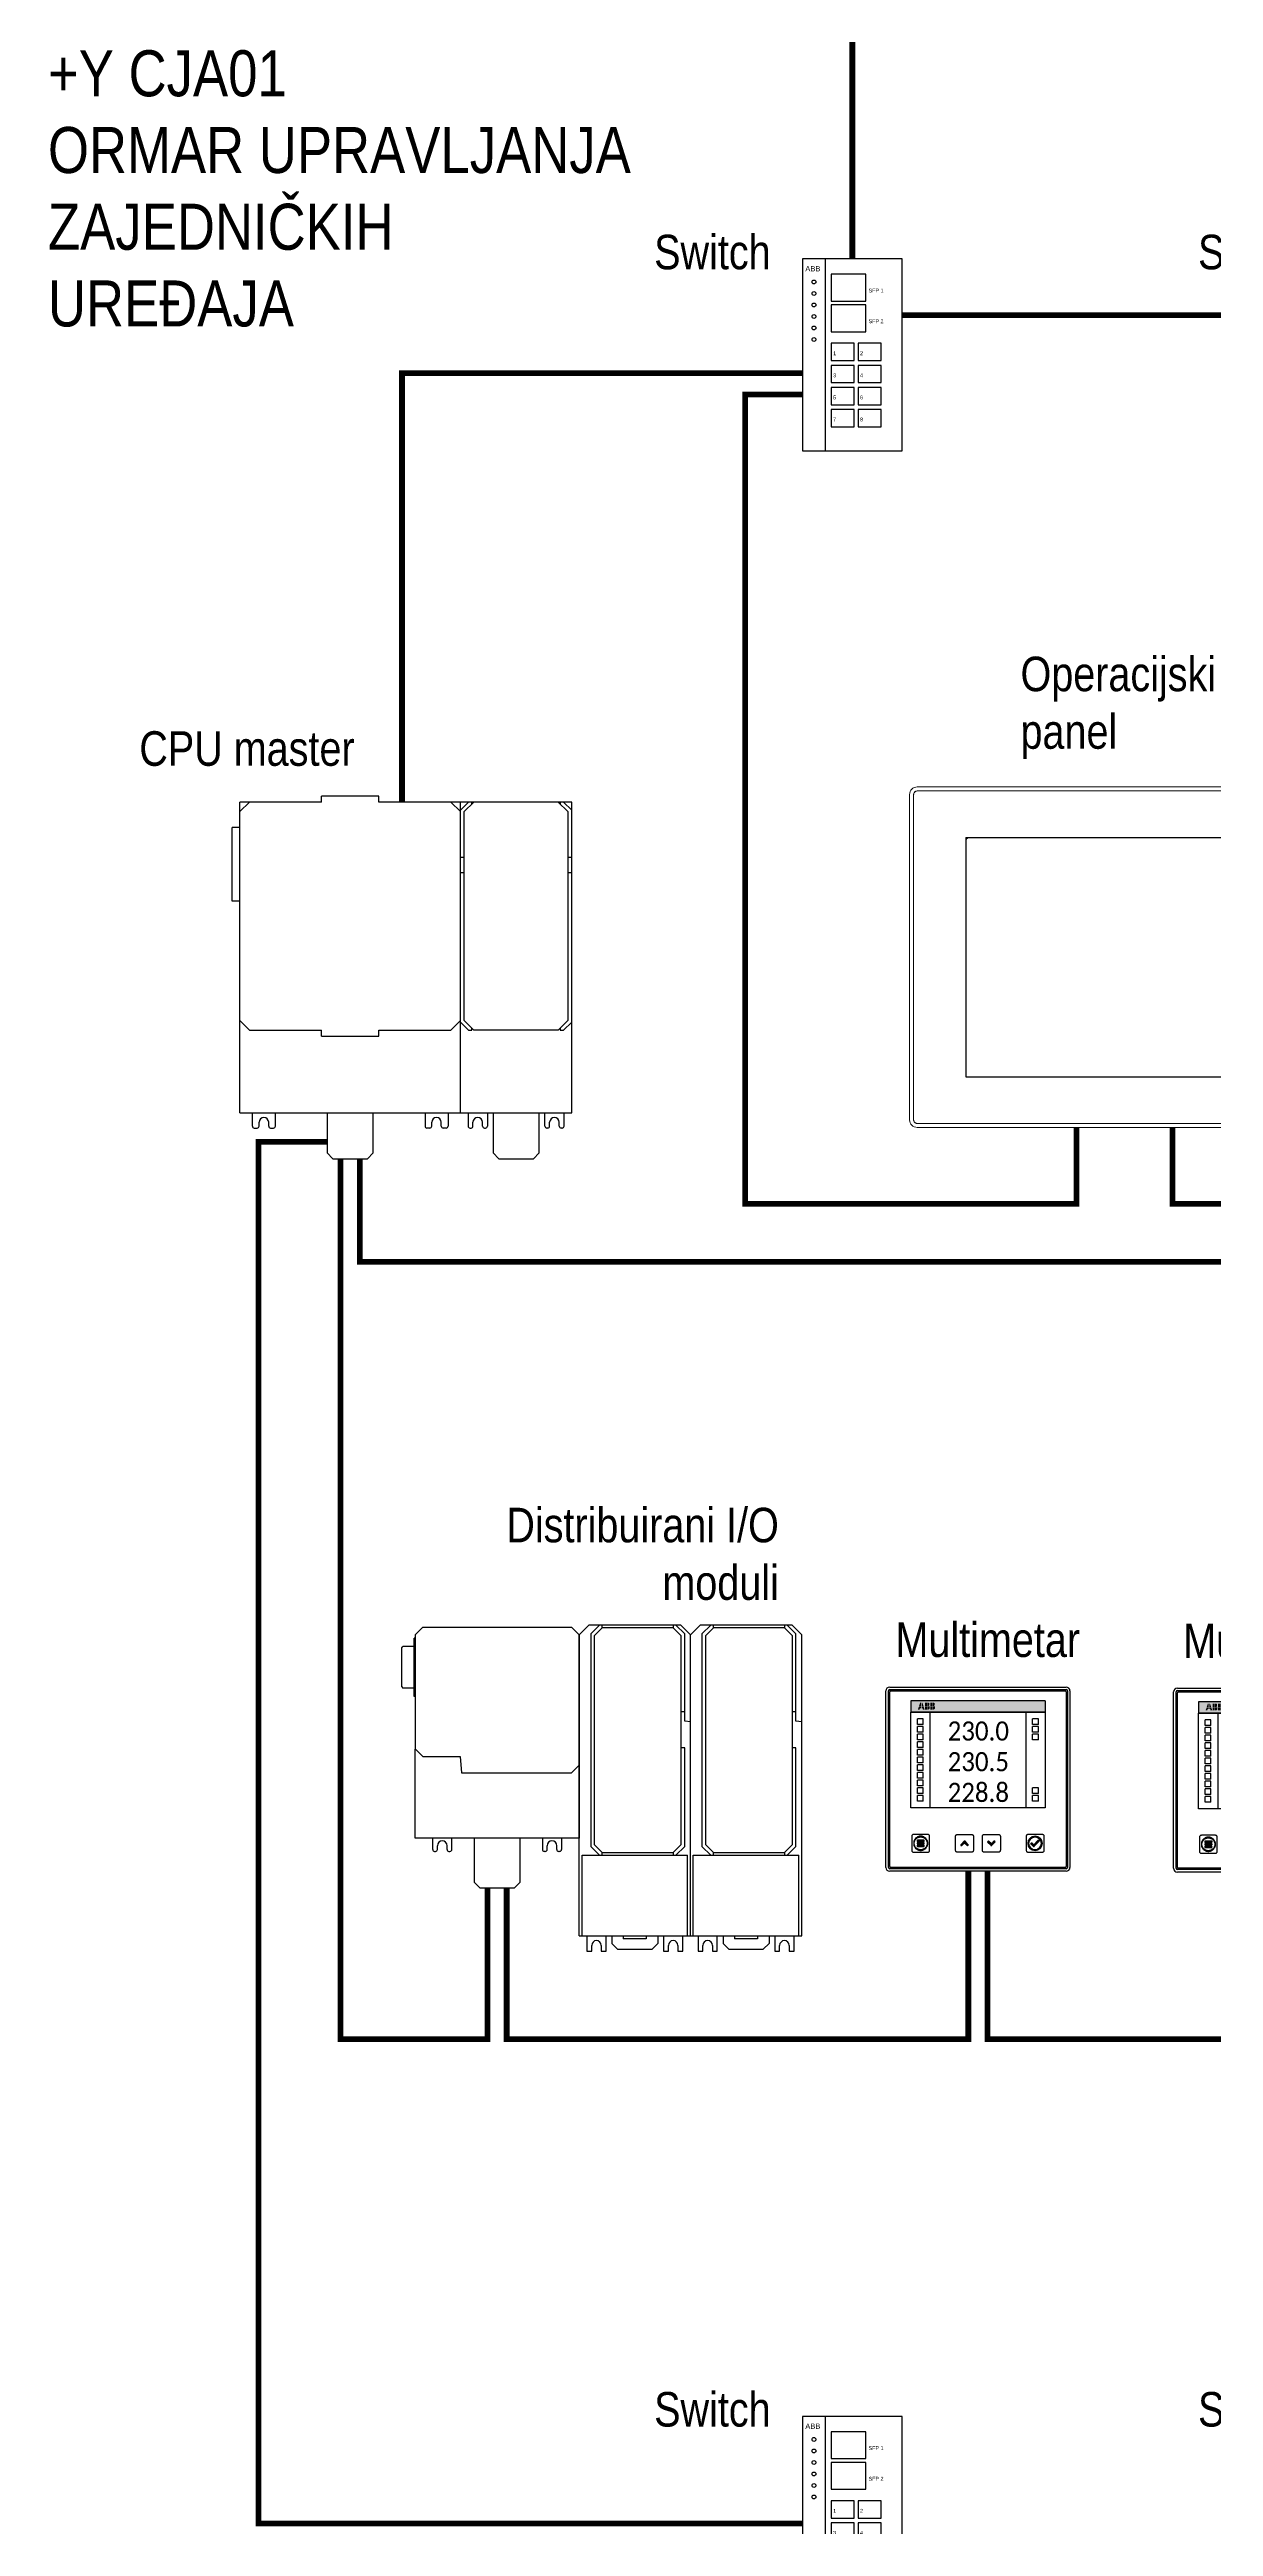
# Model space of a CAD drawing. Header units: inches. Extents: x 67248 to 85686, y -40174 to -31152.
# Drawn here: x 82867 to 83474, y -33607 to -32315 of the extents above; entities that cross this region are included whole.
import ezdxf
from ezdxf.enums import TextEntityAlignment as Align

# ---------------------------------------------------------------- set-up
doc = ezdxf.new("R2010")
doc.units = ezdxf.units.IN
doc.header["$MEASUREMENT"] = 0
doc.layers.add('SI-General', color=7, linetype='Continuous', lineweight=5)
doc.layers.add('SI-TOPOLOGY-Ethernet', color=7, linetype='Continuous', lineweight=13, true_color=0x3cf000)
doc.layers.add('SI-TOPOLOGY-FO-mm', color=7, linetype='Continuous', lineweight=13, true_color=0xff4d4d)
doc.styles.add('OPIS', font='ARIALN.TTF')
doc.styles.add('piccolo', font='calibril.ttf', dxfattribs={"width": 0.9})
doc.styles.get("Standard").update_dxf_attribs({"font": 'arial.ttf'})

# ---------------------------------------------------------------- blocks, each defined once
blk = doc.blocks.new('AC800M-PM857')
at = {"linetype": 'Continuous'}
for p, q in [((-57.5, 157), (-52.5, 162)), ((-57.5, 0), (-57.5, 162)), ((-15, 162), (-57.5, 162)), ((-15, 162), (-15, 165)), ((15, 165), (-15, 165)), ((15, 162), (15, 165)), ((57.5, 162), (15, 162)), ((57.5, 157), (52.5, 162)), ((57.5, 0), (57.5, 162)), ((61.7, 162), (57.5, 157.8)), ((57.5, 0), (57.5, 162)), ((64.5, 162), (57.5, 162)), ((59.5, 157), (64.5, 162)), ((59.5, 48), (59.5, 157)), ((63.5, 161), (63.5, 162)), ((115.5, 162), (64.5, 162)), ((108.5, 162), (113.5, 157)), ((109.5, 162), (109.5, 161)), ((115.5, 157.8), (111.3, 162)), ((113.5, 157), (113.5, 48)), ((115.5, 0), (115.5, 162)), ((115.5, 0), (115.5, 162)), ((-61.6, 110.3), (-61.6, 148.7)), ((-57.5, 148.7), (-61.6, 148.7)), ((57.5, 133.3), (59.5, 133.3)), ((113.5, 133.3), (115.5, 133.3)), ((57.5, 125.3), (59.5, 125.3)), ((113.5, 125.3), (115.5, 125.3)), ((-57.5, 110.3), (-61.6, 110.3)), ((-52.5, 43), (-57.5, 48)), ((-52.5, 43), (-15, 43)), ((-15, 40), (-15, 43)), ((-15, 40), (15, 40)), ((15, 43), (52.5, 43)), ((15, 40), (15, 43)), ((52.5, 43), (57.5, 48)), ((57.5, 47.2), (61.7, 43)), ((59.5, 48), (64.5, 43)), ((61.7, 43), (63.5, 43)), ((63.5, 43), (63.5, 44)), ((108.5, 43), (64.5, 43)), ((108.5, 43), (113.5, 48)), ((109.5, 44), (109.5, 43)), ((109.5, 43), (111.3, 43)), ((111.3, 43), (115.5, 47.2)), ((-57.5, 0), (57.5, 0)), ((-51, -7), (-51, 0)), ((-39, -7), (-39, 0)), ((-12, 0), (-12, -21)), ((12, -21), (12, 0)), ((39, 0), (39, -7)), ((51, 0), (51, -7)), ((57.5, 0), (115.5, 0)), ((61.5, 0), (61.5, -7)), ((71.5, 0), (71.5, -7)), ((74.5, 0), (74.5, -21)), ((98.5, -21), (98.5, 0)), ((101.5, -7), (101.5, 0)), ((111.5, -7), (111.5, 0)), ((-50, -8), (-48.5, -8)), ((-47.5, -7), (-47.5, -5)), ((-42.5, -7), (-42.5, -5)), ((-41.5, -8), (-40, -8)), ((41.5, -8), (40, -8)), ((42.5, -7), (42.5, -5)), ((47.5, -7), (47.5, -5)), ((50, -8), (48.5, -8)), ((62.5, -8), (63, -8)), ((64, -7), (64, -5)), ((69, -7), (69, -5)), ((70, -8), (70.5, -8)), ((103, -8), (102.5, -8)), ((104, -7), (104, -5)), ((109, -7), (109, -5)), ((110.5, -8), (110, -8)), ((-9, -24), (-12, -21)), ((-9, -24), (9, -24)), ((12, -21), (9, -24)), ((77.5, -24), (74.5, -21)), ((77.5, -24), (95.5, -24)), ((98.5, -21), (95.5, -24))]:
    blk.add_line(p, q, dxfattribs=at)
for centre, radius, start, end in [((-50, -7), 1, 180, 270), ((-48.5, -7), 1, 270, 0), ((-45, -5), 2.5, 0, 180), ((-41.5, -7), 1, 180, 270), ((-40, -7), 1, 270, 0), ((40, -7), 1, 180, 270), ((41.5, -7), 1, 270, 0), ((45, -5), 2.5, 0, 180), ((48.5, -7), 1, 180, 270), ((50, -7), 1, 270, 0), ((62.5, -7), 1, 180, 270), ((63, -7), 1, 270, 0), ((66.5, -5), 2.5, 0, 180), ((70, -7), 1, 180, 270), ((70.5, -7), 1, 270, 0), ((102.5, -7), 1, 180, 270), ((103, -7), 1, 270, 0), ((106.5, -5), 2.5, 0, 180), ((110, -7), 1, 180, 270), ((110.5, -7), 1, 270, 0)]:
    blk.add_arc(centre, radius, start, end, dxfattribs=at)
blk = doc.blocks.new('S800 rack')
at = {"linetype": 'Continuous'}
for p, q in [((-43.3, 73.8), (-43.3, 104.2)), ((-42.8, 104.2), (-43.3, 104.2)), ((-38.8, 110), (-42.8, 106)), ((-42.8, 106), (-42.8, 46.5)), ((-38.8, 110), (38.8, 110)), ((38.8, 110), (42.8, 106)), ((42.8, 106), (47.8, 111)), ((42.8, 106), (42.8, 0)), ((42.8, -51), (42.8, 106)), ((95.8, 111), (47.8, 111)), ((53.4, 111), (48.8, 106.4)), ((48.8, 106.4), (48.8, -4.4)), ((50.8, 105.6), (54.8, 109.6)), ((50.8, -3.6), (50.8, 105.6)), ((54.8, 109.6), (54.8, 111)), ((91.8, 109.6), (54.8, 109.6)), ((91.8, 111), (91.8, 109.6)), ((91.8, 109.6), (95.8, 105.6)), ((97.8, 106.4), (93.2, 111)), ((95.8, 111), (100.8, 106)), ((95.8, 105.6), (95.8, 59.2)), ((97.8, 60.9), (97.8, 106.4)), ((100.8, 106), (105.8, 111)), ((100.8, -51), (100.8, 106)), ((100.8, -51), (100.8, 106)), ((153.8, 111), (105.8, 111)), ((111.4, 111), (106.8, 106.4)), ((106.8, 106.4), (106.8, -4.4)), ((108.8, 105.6), (112.8, 109.6)), ((108.8, -3.6), (108.8, 105.6)), ((112.8, 109.6), (112.8, 111)), ((149.8, 109.6), (112.8, 109.6)), ((149.8, 111), (149.8, 109.6)), ((149.8, 109.6), (153.8, 105.6)), ((155.8, 106.4), (151.2, 111)), ((153.8, 111), (158.8, 106)), ((153.8, 105.6), (153.8, 59.2)), ((155.8, 60.9), (155.8, 106.4)), ((158.8, -51), (158.8, 106)), ((158.8, -51), (158.8, 106)), ((-49.7, 99.2), (-49.1, 99.8)), ((-49.7, 78.8), (-49.7, 99.2)), ((-43.3, 99.8), (-49.1, 99.8)), ((-49.7, 78.8), (-49.1, 78.2)), ((-43.3, 78.2), (-49.1, 78.2)), ((-42.8, 73.8), (-43.3, 73.8)), ((95.8, 66), (97.8, 66)), ((153.8, 66), (155.8, 66)), ((95.8, 59.2), (95.8, -3.6)), ((100.8, 60.5), (97.8, 60.9)), ((153.8, 59.2), (153.8, -3.6)), ((158.8, 60.5), (155.8, 60.9)), ((-42.8, 46.5), (-38.8, 42.5)), ((-42.8, 0), (-42.8, 46.4)), ((-38.8, 42.5), (-19.2, 42.5)), ((-19.3, 42.5), (-18.6, 34)), ((97.8, 47), (95.8, 47)), ((97.8, -4.4), (97.8, 47)), ((155.8, 47), (153.8, 47)), ((155.8, -4.4), (155.8, 47)), ((-18.6, 34), (38.8, 34)), ((38.8, 34), (42.8, 38)), ((42.8, 0), (-42.8, 0)), ((-33.6, -6), (-33.6, 0)), ((-23.6, -6), (-23.6, 0)), ((-12, 0), (-12, -23)), ((12, -23), (12, 0)), ((23.6, 0), (23.6, -6)), ((33.6, 0), (33.6, -6)), ((-32.6, -7), (-32.1, -7)), ((-31.1, -6), (-31.1, -4)), ((-26.1, -6), (-26.1, -4)), ((-25.1, -7), (-24.6, -7)), ((25.1, -7), (24.6, -7)), ((26.1, -6), (26.1, -4)), ((31.1, -6), (31.1, -4)), ((32.6, -7), (32.1, -7)), ((44.3, -9), (99.3, -9)), ((44.3, -51), (44.3, -9)), ((48.8, -4.4), (53.4, -9)), ((54.8, -7.6), (50.8, -3.6)), ((54.8, -7.6), (91.8, -7.6)), ((54.8, -9), (54.8, -7.6)), ((95.8, -3.6), (91.8, -7.6)), ((91.8, -7.6), (91.8, -9)), ((93.2, -9), (97.8, -4.4)), ((99.3, -51), (99.3, -9)), ((102.3, -9), (157.3, -9)), ((102.3, -51), (102.3, -9)), ((106.8, -4.4), (111.4, -9)), ((112.8, -7.6), (108.8, -3.6)), ((112.8, -7.6), (149.8, -7.6)), ((112.8, -9), (112.8, -7.6)), ((153.8, -3.6), (149.8, -7.6)), ((149.8, -7.6), (149.8, -9)), ((151.2, -9), (155.8, -4.4)), ((157.3, -51), (157.3, -9)), ((-9, -26), (-12, -23)), ((12, -23), (9, -26)), ((-9, -26), (9, -26)), ((42.8, -51), (100.8, -51)), ((46.8, -51), (46.8, -59)), ((56.8, -59), (56.8, -51)), ((59.8, -51), (59.8, -55)), ((65.8, -51), (65.8, -52.5)), ((77.8, -51), (77.8, -52.5)), ((83.8, -51), (83.8, -55)), ((86.8, -51), (86.8, -59)), ((96.8, -59), (96.8, -51)), ((100.8, -51), (158.8, -51)), ((104.8, -51), (104.8, -59)), ((114.8, -59), (114.8, -51)), ((117.8, -51), (117.8, -55)), ((123.8, -51), (123.8, -52.5)), ((135.8, -51), (135.8, -52.5)), ((141.8, -51), (141.8, -55)), ((144.8, -51), (144.8, -59)), ((154.8, -59), (154.8, -51)), ((46.8, -59), (49.3, -59)), ((49.3, -59), (49.3, -56)), ((54.3, -56), (54.3, -59)), ((54.3, -59), (56.8, -59)), ((59.8, -55), (62.8, -58)), ((62.8, -58), (80.8, -58)), ((77.8, -52.5), (65.8, -52.5)), ((83.8, -55), (80.8, -58)), ((86.8, -59), (89.3, -59)), ((89.3, -59), (89.3, -56)), ((94.3, -56), (94.3, -59)), ((94.3, -59), (96.8, -59)), ((104.8, -59), (107.3, -59)), ((107.3, -59), (107.3, -56)), ((112.3, -56), (112.3, -59)), ((112.3, -59), (114.8, -59)), ((117.8, -55), (120.8, -58)), ((120.8, -58), (138.8, -58)), ((135.8, -52.5), (123.8, -52.5)), ((141.8, -55), (138.8, -58)), ((144.8, -59), (147.3, -59)), ((147.3, -59), (147.3, -56)), ((152.3, -56), (152.3, -59)), ((152.3, -59), (154.8, -59))]:
    blk.add_line(p, q, dxfattribs=at)
for centre, radius, start, end in [((-32.6, -6), 1, 180, 270), ((-32.1, -6), 1, 270, 0), ((-28.6, -4), 2.5, 0, 180), ((-25.1, -6), 1, 180, 270), ((-24.6, -6), 1, 270, 0), ((24.6, -6), 1, 180, 270), ((25.1, -6), 1, 270, 0), ((28.6, -4), 2.5, 0, 180), ((32.1, -6), 1, 180, 270), ((32.6, -6), 1, 270, 0), ((51.8, -56), 2.5, 0, 180), ((91.8, -56), 2.5, 0, 180), ((109.8, -56), 2.5, 0, 180), ((149.8, -56), 2.5, 0, 180)]:
    blk.add_arc(centre, radius, start, end, dxfattribs=at)
blk = doc.blocks.new('ABB NE810')
for p, q in [((52, 100), (0, 100)), ((0, 100), (0, 0)), ((12, 0), (12, 100)), ((33, 92), (15, 92)), ((15, 92), (15, 78)), ((33, 78), (33, 92)), ((52, 0), (52, 100)), ((15, 78), (33, 78)), ((33, 76), (15, 76)), ((15, 76), (15, 62)), ((33, 62), (33, 76)), ((15, 62), (33, 62)), ((27, 56), (15, 56)), ((15, 56), (15, 47)), ((27, 47), (27, 56)), ((41, 56), (29, 56)), ((29, 56), (29, 47)), ((41, 47), (41, 56)), ((15, 47), (27, 47)), ((27, 44.5), (15, 44.5)), ((15, 44.5), (15, 35.5)), ((27, 35.5), (27, 44.5)), ((29, 47), (41, 47)), ((41, 44.5), (29, 44.5)), ((29, 44.5), (29, 35.5)), ((41, 35.5), (41, 44.5)), ((15, 35.5), (27, 35.5)), ((27, 33), (15, 33)), ((15, 33), (15, 24)), ((27, 24), (27, 33)), ((29, 35.5), (41, 35.5)), ((41, 33), (29, 33)), ((29, 33), (29, 24)), ((41, 24), (41, 33)), ((15, 24), (27, 24)), ((27, 21.5), (15, 21.5)), ((15, 21.5), (15, 12.5)), ((27, 12.5), (27, 21.5)), ((29, 24), (41, 24)), ((41, 21.5), (29, 21.5)), ((29, 21.5), (29, 12.5)), ((41, 12.5), (41, 21.5)), ((0, 0), (52, 0)), ((15, 12.5), (27, 12.5)), ((29, 12.5), (41, 12.5))]:
    blk.add_line(p, q)
for centre in [(6, 88), (6, 82), (6, 76), (6, 70), (6, 64), (6, 58)]:
    blk.add_circle(centre, 1)
for s, height, p in [('ABB', 2.8, (1.5, 93.5)), ('SFP 1', 2, (34.5, 82.5)), ('SFP 2', 2, (34.5, 66.5)), ('1', 2, (16, 49.8)), ('2', 2, (30, 49.8)), ('3', 2, (16, 38.3)), ('4', 2, (30, 38.3)), ('5', 2, (16, 26.8)), ('6', 2, (30, 26.8)), ('7', 2, (16, 15.3)), ('8', 2, (30, 15.3))]:
    blk.add_text(s, height=height).set_placement(p)
blk = doc.blocks.new('M1M_15')
at = {"true_color": 0xff0000}
h = blk.add_hatch(color=1, dxfattribs=at)
h.dxf.hatch_style = 1
h.paths.add_polyline_path([(83, 82.9), (83, 88.8), (13, 88.8), (13, 82.9)])
h.paths.add_polyline_path([(19.1, 85), (18.6, 85), (18.6, 86), (19.6, 86), (20.2, 84.3), (19.3, 84.3)], flags=16)
h.paths.add_polyline_path([(17.8, 85), (18.3, 85), (18.3, 86), (17.3, 86), (16.7, 84.3), (17.6, 84.3)], flags=16)
edge = h.paths.add_edge_path(flags=16)
edge.add_spline(control_points=[(24.7, 84.3), (24.7, 84.3), (24.6, 84.3), (24.6, 84.3), (24.5, 84.3), (24.5, 84.3), (24.4, 84.3), (24.4, 84.3), (24.4, 84.3)], knot_values=[0, 0, 0, 0, 0.270082, 0.600935, 0.75438, 0.88128, 0.967731, 1, 1, 1, 1], degree=3, periodic=0)
edge.add_line((24.4, 84.3), (24.4, 86))
edge.add_line((24.4, 86), (25.5, 86))
edge.add_spline(control_points=[(25.5, 86), (25.6, 85.8), (25.7, 85.6), (25.7, 85), (25.5, 84.7), (25.3, 84.5)], knot_values=[0, 0, 0, 0, 0.301234, 0.561958, 1, 1, 1, 1], degree=3, periodic=0)
edge.add_spline(control_points=[(25.3, 84.5), (25.3, 84.5), (25.2, 84.4), (25, 84.3), (24.8, 84.3), (24.8, 84.3), (24.7, 84.3)], knot_values=[0, 0, 0, 0, 0.373321, 0.623381, 0.813351, 1, 1, 1, 1], degree=3, periodic=0)
edge = h.paths.add_edge_path(flags=16)
edge.add_spline(control_points=[(21.9, 84.3), (21.9, 84.3), (21.8, 84.3), (21.7, 84.3), (21.7, 84.3), (21.7, 84.3), (21.6, 84.3), (21.6, 84.3), (21.6, 84.3)], knot_values=[0, 0, 0, 0, 0.270473, 0.601283, 0.754625, 0.88141, 0.967769, 1, 1, 1, 1], degree=3, periodic=0)
edge.add_line((21.6, 84.3), (21.6, 86))
edge.add_line((21.6, 86), (22.7, 86))
edge.add_spline(control_points=[(22.7, 86), (22.8, 85.8), (22.9, 85.6), (22.9, 85), (22.7, 84.7), (22.5, 84.5)], knot_values=[0, 0, 0, 0, 0.301215, 0.561937, 1, 1, 1, 1], degree=3, periodic=0)
edge.add_spline(control_points=[(22.5, 84.5), (22.5, 84.5), (22.4, 84.4), (22.2, 84.3), (22, 84.3), (21.9, 84.3), (21.9, 84.3)], knot_values=[0, 0, 0, 0, 0.373365, 0.623444, 0.813404, 1, 1, 1, 1], degree=3, periodic=0)
edge = h.paths.add_edge_path(flags=16)
edge.add_line((22.6, 86.2), (21.6, 86.2))
edge.add_line((21.6, 86.2), (21.6, 87.9))
edge.add_line((21.6, 87.9), (21.9, 87.9))
edge.add_spline(control_points=[(21.9, 87.9), (22.1, 87.9), (22.5, 87.8), (22.7, 87.5), (22.7, 87.3), (22.7, 87.2)], knot_values=[0, 0, 0, 0, 0.553451, 0.765926, 1, 1, 1, 1], degree=3, periodic=0)
edge.add_spline(control_points=[(22.7, 87.2), (22.7, 87.1), (22.7, 86.9), (22.6, 86.7), (22.5, 86.6), (22.4, 86.5), (22.4, 86.5), (22.3, 86.4), (22.3, 86.4), (22.3, 86.4)], knot_values=[0, 0, 0, 0, 0.358833, 0.52167, 0.671834, 0.803581, 0.908726, 0.977592, 1, 1, 1, 1], degree=3, periodic=0)
edge.add_spline(control_points=[(22.3, 86.4), (22.3, 86.4), (22.4, 86.4), (22.5, 86.3), (22.5, 86.3), (22.6, 86.2), (22.6, 86.2), (22.6, 86.2), (22.6, 86.2)], knot_values=[0, 0, 0, 0, 0.241335, 0.583977, 0.748641, 0.884694, 0.974064, 1, 1, 1, 1], degree=3, periodic=0)
edge = h.paths.add_edge_path(flags=16)
edge.add_line((25.4, 86.2), (24.4, 86.2))
edge.add_line((24.4, 86.2), (24.4, 87.9))
edge.add_line((24.4, 87.9), (24.7, 87.9))
edge.add_spline(control_points=[(24.7, 87.9), (24.9, 87.9), (25.3, 87.8), (25.5, 87.5), (25.5, 87.3), (25.5, 87.2)], knot_values=[0, 0, 0, 0, 0.553426, 0.765907, 1, 1, 1, 1], degree=3, periodic=0)
edge.add_spline(control_points=[(25.5, 87.2), (25.5, 87.1), (25.5, 86.9), (25.4, 86.7), (25.3, 86.6), (25.2, 86.5), (25.2, 86.5), (25.1, 86.4), (25.1, 86.4), (25.1, 86.4)], knot_values=[0, 0, 0, 0, 0.358873, 0.521725, 0.671898, 0.803647, 0.908782, 0.977626, 1, 1, 1, 1], degree=3, periodic=0)
edge.add_spline(control_points=[(25.1, 86.4), (25.1, 86.4), (25.2, 86.4), (25.3, 86.3), (25.3, 86.3), (25.4, 86.2), (25.4, 86.2), (25.4, 86.2), (25.4, 86.2)], knot_values=[0, 0, 0, 0, 0.241206, 0.583868, 0.748567, 0.884657, 0.974055, 1, 1, 1, 1], degree=3, periodic=0)
h.paths.add_polyline_path([(19.6, 86.2), (18.6, 86.2), (18.6, 87.9), (19, 87.9)], flags=16)
h.paths.add_polyline_path([(17.3, 86.2), (18.3, 86.2), (18.3, 87.9), (17.9, 87.9)], flags=16)
h.paths.add_polyline_path([(24.2, 87.9), (23.2, 87.9), (23.2, 86.2), (24.2, 86.2)], flags=16)
h.paths.add_polyline_path([(20.4, 86.2), (21.4, 86.2), (21.4, 87.9), (20.4, 87.9)], flags=16)
h.paths.add_polyline_path([(23.2, 84.3), (24.2, 84.3), (24.2, 86), (23.2, 86)], flags=16)
h.paths.add_polyline_path([(20.4, 84.3), (21.4, 84.3), (21.4, 86), (20.4, 86)], flags=16)
at = {"true_color": 0xffffff}
h = blk.add_hatch(color=7, dxfattribs=at)
h.dxf.hatch_style = 1
h.paths.add_polyline_path([(19.6, 86), (18.6, 86), (18.6, 85), (19.1, 85), (19.3, 84.3), (20.2, 84.3)])
h.paths.add_polyline_path([(17.3, 86), (18.3, 86), (18.3, 85), (17.8, 85), (17.6, 84.3), (16.7, 84.3)])
edge = h.paths.add_edge_path()
edge.add_spline(control_points=[(25.3, 84.5), (25.5, 84.7), (25.7, 85), (25.7, 85.6), (25.6, 85.8), (25.5, 86)], knot_values=[0, 0, 0, 0, 0.438042, 0.698766, 1, 1, 1, 1], degree=3, periodic=0)
edge.add_line((25.5, 86), (24.4, 86))
edge.add_line((24.4, 86), (24.4, 84.3))
edge.add_spline(control_points=[(24.4, 84.3), (24.4, 84.3), (24.4, 84.3), (24.5, 84.3), (24.5, 84.3), (24.6, 84.3), (24.6, 84.3), (24.7, 84.3), (24.7, 84.3)], knot_values=[0, 0, 0, 0, 0.032269, 0.11872, 0.24562, 0.399065, 0.729918, 1, 1, 1, 1], degree=3, periodic=0)
edge.add_spline(control_points=[(24.7, 84.3), (24.8, 84.3), (24.8, 84.3), (25, 84.3), (25.2, 84.4), (25.3, 84.5), (25.3, 84.5)], knot_values=[0, 0, 0, 0, 0.186649, 0.376619, 0.626679, 1, 1, 1, 1], degree=3, periodic=0)
edge = h.paths.add_edge_path()
edge.add_spline(control_points=[(21.9, 84.3), (21.9, 84.3), (22, 84.3), (22.2, 84.3), (22.4, 84.4), (22.5, 84.5), (22.5, 84.5)], knot_values=[0, 0, 0, 0, 0.186596, 0.376556, 0.626635, 1, 1, 1, 1], degree=3, periodic=0)
edge.add_spline(control_points=[(22.5, 84.5), (22.7, 84.7), (22.9, 85), (22.9, 85.6), (22.8, 85.8), (22.7, 86)], knot_values=[0, 0, 0, 0, 0.438063, 0.698785, 1, 1, 1, 1], degree=3, periodic=0)
edge.add_line((22.7, 86), (21.6, 86))
edge.add_line((21.6, 86), (21.6, 84.3))
edge.add_spline(control_points=[(21.6, 84.3), (21.6, 84.3), (21.6, 84.3), (21.7, 84.3), (21.7, 84.3), (21.7, 84.3), (21.8, 84.3), (21.9, 84.3), (21.9, 84.3)], knot_values=[0, 0, 0, 0, 0.032231, 0.11859, 0.245375, 0.398717, 0.729527, 1, 1, 1, 1], degree=3, periodic=0)
edge = h.paths.add_edge_path()
edge.add_spline(control_points=[(22.7, 87.2), (22.7, 87.3), (22.7, 87.5), (22.5, 87.8), (22.1, 87.9), (21.9, 87.9)], knot_values=[0, 0, 0, 0, 0.234074, 0.446549, 1, 1, 1, 1], degree=3, periodic=0)
edge.add_line((21.9, 87.9), (21.6, 87.9))
edge.add_line((21.6, 87.9), (21.6, 86.2))
edge.add_line((21.6, 86.2), (22.6, 86.2))
edge.add_spline(control_points=[(22.6, 86.2), (22.6, 86.2), (22.6, 86.2), (22.6, 86.2), (22.5, 86.3), (22.5, 86.3), (22.4, 86.4), (22.3, 86.4), (22.3, 86.4)], knot_values=[0, 0, 0, 0, 0.025936, 0.115306, 0.251359, 0.416023, 0.758665, 1, 1, 1, 1], degree=3, periodic=0)
edge.add_spline(control_points=[(22.3, 86.4), (22.3, 86.4), (22.3, 86.4), (22.4, 86.5), (22.4, 86.5), (22.5, 86.6), (22.6, 86.7), (22.7, 86.9), (22.7, 87.1), (22.7, 87.2)], knot_values=[0, 0, 0, 0, 0.022408, 0.091274, 0.196419, 0.328166, 0.47833, 0.641167, 1, 1, 1, 1], degree=3, periodic=0)
edge = h.paths.add_edge_path()
edge.add_spline(control_points=[(25.5, 87.2), (25.5, 87.3), (25.5, 87.5), (25.3, 87.8), (24.9, 87.9), (24.7, 87.9)], knot_values=[0, 0, 0, 0, 0.234093, 0.446574, 1, 1, 1, 1], degree=3, periodic=0)
edge.add_line((24.7, 87.9), (24.4, 87.9))
edge.add_line((24.4, 87.9), (24.4, 86.2))
edge.add_line((24.4, 86.2), (25.4, 86.2))
edge.add_spline(control_points=[(25.4, 86.2), (25.4, 86.2), (25.4, 86.2), (25.4, 86.2), (25.3, 86.3), (25.3, 86.3), (25.2, 86.4), (25.1, 86.4), (25.1, 86.4)], knot_values=[0, 0, 0, 0, 0.025945, 0.115343, 0.251433, 0.416132, 0.758794, 1, 1, 1, 1], degree=3, periodic=0)
edge.add_spline(control_points=[(25.1, 86.4), (25.1, 86.4), (25.1, 86.4), (25.2, 86.5), (25.2, 86.5), (25.3, 86.6), (25.4, 86.7), (25.5, 86.9), (25.5, 87.1), (25.5, 87.2)], knot_values=[0, 0, 0, 0, 0.022374, 0.091218, 0.196353, 0.328102, 0.478275, 0.641127, 1, 1, 1, 1], degree=3, periodic=0)
h.paths.add_polyline_path([(19, 87.9), (18.6, 87.9), (18.6, 86.2), (19.6, 86.2)])
h.paths.add_polyline_path([(17.9, 87.9), (18.3, 87.9), (18.3, 86.2), (17.3, 86.2)])
h.paths.add_polyline_path([(23.2, 87.9), (24.2, 87.9), (24.2, 86.2), (23.2, 86.2)])
h.paths.add_polyline_path([(20.4, 87.9), (21.4, 87.9), (21.4, 86.2), (20.4, 86.2)])
h.paths.add_polyline_path([(23.2, 86), (24.2, 86), (24.2, 84.3), (23.2, 84.3)])
h.paths.add_polyline_path([(20.4, 86), (21.4, 86), (21.4, 84.3), (20.4, 84.3)])
h = blk.add_hatch(color=4)
h.dxf.hatch_style = 1
edge = h.paths.add_edge_path()
edge.add_spline(control_points=[(18.1, 18.2), (18.1, 18.2), (18, 18.2), (17.7, 18.2), (17.4, 18.2), (17, 18.1), (16.7, 17.9), (16.4, 17.8), (16, 17.5), (15.5, 17.2), (15.1, 16.6), (14.8, 16.1), (14.6, 15.6), (14.5, 15.3), (14.5, 15), (14.5, 14.7), (14.5, 14.5), (14.5, 14.3), (14.5, 14.1), (14.5, 13.8), (14.6, 13.4), (14.8, 13), (15.1, 12.5), (15.5, 11.9), (16.1, 11.4), (16.6, 11.2), (17, 11), (17.4, 10.9), (17.7, 10.9), (18, 10.8), (18.1, 10.8), (18.1, 10.8)], knot_values=[0, 0, 0, 0, 0.016397, 0.032621, 0.064615, 0.096135, 0.127299, 0.158207, 0.188937, 0.250055, 0.311172, 0.372737, 0.403902, 0.435422, 0.467416, 0.483639, 0.500036, 0.516434, 0.532657, 0.564651, 0.596171, 0.627336, 0.688901, 0.750018, 0.811136, 0.872701, 0.903866, 0.935386, 0.96738, 0.983603, 1, 1, 1, 1], degree=3, periodic=0)
edge.add_spline(control_points=[(18.1, 10.8), (18.2, 10.8), (18.3, 10.8), (18.6, 10.9), (18.9, 10.9), (19.2, 11), (19.7, 11.2), (20.2, 11.4), (20.8, 11.9), (21.2, 12.5), (21.5, 13), (21.7, 13.4), (21.8, 13.8), (21.8, 14.1), (21.8, 14.3), (21.8, 14.5), (21.8, 14.7), (21.8, 15), (21.8, 15.3), (21.7, 15.6), (21.5, 16.1), (21.2, 16.6), (20.8, 17.2), (20.3, 17.5), (19.9, 17.8), (19.6, 17.9), (19.2, 18.1), (18.9, 18.2), (18.6, 18.2), (18.3, 18.2), (18.2, 18.2), (18.1, 18.2)], knot_values=[0, 0, 0, 0, 0.016398, 0.032621, 0.064615, 0.096135, 0.127299, 0.188864, 0.249982, 0.3111, 0.372665, 0.403829, 0.435349, 0.467343, 0.483567, 0.499964, 0.516361, 0.532585, 0.564579, 0.596098, 0.627263, 0.688828, 0.749946, 0.811063, 0.841794, 0.872701, 0.903865, 0.935385, 0.967379, 0.983603, 1, 1, 1, 1], degree=3, periodic=0)
edge = h.paths.add_edge_path(flags=16)
edge.add_spline(control_points=[(18.1, 11.2), (18.1, 11.2), (18, 11.2), (17.7, 11.2), (17.5, 11.2), (17.1, 11.3), (16.7, 11.5), (16.3, 11.7), (15.8, 12.1), (15.3, 12.6), (15.1, 13.1), (14.9, 13.5), (14.8, 13.9), (14.8, 14.1), (14.8, 14.4), (14.8, 14.5), (14.8, 14.7), (14.8, 14.9), (14.8, 15.2), (14.9, 15.5), (15.1, 15.9), (15.3, 16.4), (15.8, 16.9), (16.2, 17.3), (16.5, 17.5), (16.8, 17.6), (17.1, 17.8), (17.5, 17.8), (17.7, 17.9), (18, 17.9), (18.1, 17.9), (18.1, 17.9)], knot_values=[0, 0, 0, 0, 0.016376, 0.032582, 0.064551, 0.096059, 0.127223, 0.188815, 0.249982, 0.311148, 0.37274, 0.403904, 0.435412, 0.467381, 0.483587, 0.499964, 0.51634, 0.532546, 0.564515, 0.596023, 0.627187, 0.688779, 0.749946, 0.811112, 0.84186, 0.872776, 0.903941, 0.935448, 0.967418, 0.983624, 1, 1, 1, 1], degree=3, periodic=0)
edge.add_spline(control_points=[(18.1, 17.9), (18.2, 17.9), (18.3, 17.9), (18.5, 17.9), (18.8, 17.8), (19.1, 17.8), (19.5, 17.6), (19.8, 17.5), (20.1, 17.3), (20.5, 16.9), (21, 16.4), (21.2, 15.9), (21.4, 15.5), (21.5, 15.2), (21.5, 14.9), (21.5, 14.7), (21.5, 14.5), (21.5, 14.4), (21.5, 14.1), (21.5, 13.9), (21.4, 13.5), (21.2, 13.1), (21, 12.6), (20.5, 12.1), (20, 11.7), (19.6, 11.5), (19.1, 11.3), (18.8, 11.2), (18.5, 11.2), (18.3, 11.2), (18.2, 11.2), (18.1, 11.2)], knot_values=[0, 0, 0, 0, 0.016376, 0.032582, 0.064551, 0.096059, 0.127223, 0.15814, 0.188888, 0.250054, 0.311221, 0.372813, 0.403977, 0.435484, 0.467454, 0.48366, 0.500036, 0.516412, 0.532618, 0.564587, 0.596095, 0.627259, 0.688851, 0.750018, 0.811184, 0.872776, 0.90394, 0.935448, 0.967417, 0.983623, 1, 1, 1, 1], degree=3, periodic=0)
h.paths.add_polyline_path([(16.6, 16.2, 1.000093), (16.6, 15.5), (16.6, 15.5), (19.7, 15.5), (19.7, 15.5, 1.000093), (19.7, 16.2), (19.7, 16.2), (16.6, 16.2)])
h.paths.add_polyline_path([(16.6, 14.9, 1.000093), (16.6, 14.2), (16.6, 14.2), (19.7, 14.2), (19.7, 14.2, 1.000093), (19.7, 14.9), (19.7, 14.9), (16.6, 14.9)])
h.paths.add_polyline_path([(16.6, 13.5, 1.000093), (16.6, 12.8), (16.6, 12.8), (19.7, 12.8), (19.7, 12.8, 1.000093), (19.7, 13.5), (19.7, 13.5), (16.6, 13.5)])
h = blk.add_hatch(color=4)
h.dxf.hatch_style = 1
h.paths.add_polyline_path([(42.8, 14), (41.3, 15.6, 0.414214), (40.8, 15.6), (39.2, 14, 1), (39.7, 13.5), (41, 14.8), (42.3, 13.5, 1)])
h = blk.add_hatch(color=4)
h.dxf.hatch_style = 1
h.paths.add_polyline_path([(55, 14.2), (53.7, 15.5, 1), (53.2, 15), (54.7, 13.5, 0.414214), (55.2, 13.5), (56.8, 15.1, 1), (56.3, 15.6)])
h = blk.add_hatch(color=4)
h.paths.add_polyline_path([(81.5, 14.5, 1), (74.1, 14.5, 1)])
h.paths.add_polyline_path([(81.1, 14.5, 1), (74.4, 14.5, 1)])
h.paths.add_polyline_path([(81.1, 14.5, 1), (74.4, 14.5, 1)], flags=16)
h.paths.add_polyline_path([(77.3, 13), (79.8, 15.5), (79.8, 15.5, 0.982853), (79.3, 16), (79.3, 16), (77.1, 13.8), (76.2, 14.6), (76.2, 14.6, 0.982853), (75.7, 14.1), (75.7, 14.1)])
edge = h.paths.add_edge_path(flags=16)
edge.add_arc((77.8, 14.5), 3.37, 0, 360)
h.paths.add_polyline_path([(77.3, 13), (79.8, 15.5), (79.8, 15.5, 0.982853), (79.3, 16), (79.3, 16), (77.1, 13.8), (76.2, 14.6), (76.2, 14.6, 0.982853), (75.7, 14.1), (75.7, 14.1)])
edge = h.paths.add_edge_path(flags=16)
edge.add_arc((77.8, 14.5), 3.37, 0, 360)
h.paths.add_polyline_path([(77.3, 13), (79.8, 15.5), (79.8, 15.5, 0.982853), (79.3, 16), (79.3, 16), (77.1, 13.8), (76.2, 14.6), (76.2, 14.6, 0.982853), (75.7, 14.1), (75.7, 14.1)])
edge = h.paths.add_edge_path(flags=16)
edge.add_arc((77.8, 14.5), 3.37, 0, 360)
h.paths.add_polyline_path([(77.3, 13), (79.8, 15.5), (79.8, 15.5, 0.982853), (79.3, 16), (79.3, 16), (77.1, 13.8), (76.2, 14.6), (76.2, 14.6, 0.982853), (75.7, 14.1), (75.7, 14.1)])
edge = h.paths.add_edge_path(flags=16)
edge.add_line((77.3, 13), (79.8, 15.5))
edge.add_line((79.8, 15.5), (79.8, 15.5))
edge.add_arc((79.6, 15.8), 0.358, 315.9909, 494.0091)
edge.add_line((79.3, 16), (79.3, 16))
edge.add_line((79.3, 16), (77.1, 13.8))
edge.add_line((77.1, 13.8), (76.2, 14.6))
edge.add_line((76.2, 14.6), (76.2, 14.6))
edge.add_arc((76, 14.3), 0.358, 45.9909, 224.0091)
edge.add_line((75.7, 14.1), (75.7, 14.1))
edge.add_line((75.7, 14.1), (76.8, 13))
edge.add_spline(control_points=[(76.8, 13), (76.9, 13), (76.9, 12.9), (77, 12.9), (77.1, 12.9)], knot_values=[0, 0, 0, 0, 0.746375, 1, 1, 1, 1], degree=3, periodic=0)
edge.add_spline(control_points=[(77.1, 12.9), (77.1, 12.9), (77.2, 12.9), (77.3, 13), (77.3, 13)], knot_values=[0, 0, 0, 0, 0.746375, 1, 1, 1, 1], degree=3, periodic=0)
at = {"linetype": 'Continuous'}
for p, q in [((0, 2), (0, 94)), ((1.3, 2), (1.3, 94)), ((2, 96), (94, 96)), ((2, 94.7), (94, 94.7)), ((2, 2.5), (2, 93.5)), ((2.5, 94), (93.5, 94)), ((94, 93.5), (94, 2.5)), ((94.7, 94), (94.7, 2)), ((96, 94), (96, 2)), ((83, 88.8), (13, 88.8)), ((13, 33), (13, 82.9)), ((13, 82.9), (83, 82.9)), ((16.5, 76.5), (16.5, 79.5)), ((19.5, 79.5), (16.5, 79.5)), ((19.5, 76.5), (19.5, 79.5)), ((23, 82.9), (23, 33)), ((73, 82.9), (73, 33)), ((76.5, 76.5), (76.5, 79.5)), ((79.5, 79.5), (76.5, 79.5)), ((79.5, 76.5), (79.5, 79.5)), ((83, 82.9), (83, 33)), ((19.5, 76.5), (16.5, 76.5)), ((16.5, 72.5), (16.5, 75.5)), ((19.5, 75.5), (16.5, 75.5)), ((19.5, 72.5), (16.5, 72.5)), ((16.5, 68.5), (16.5, 71.5)), ((19.5, 71.5), (16.5, 71.5)), ((19.5, 68.5), (16.5, 68.5)), ((16.5, 64.5), (16.5, 67.5)), ((19.5, 67.5), (16.5, 67.5)), ((19.5, 72.5), (19.5, 75.5)), ((19.5, 68.5), (19.5, 71.5)), ((19.5, 64.5), (19.5, 67.5)), ((79.5, 76.5), (76.5, 76.5)), ((76.5, 72.5), (76.5, 75.5)), ((79.5, 75.5), (76.5, 75.5)), ((79.5, 72.5), (76.5, 72.5)), ((76.5, 68.5), (76.5, 71.5)), ((79.5, 71.5), (76.5, 71.5)), ((79.5, 68.5), (76.5, 68.5)), ((79.5, 72.5), (79.5, 75.5)), ((79.5, 68.5), (79.5, 71.5)), ((19.5, 64.5), (16.5, 64.5)), ((16.5, 60.5), (16.5, 63.5)), ((19.5, 63.5), (16.5, 63.5)), ((19.5, 60.5), (16.5, 60.5)), ((16.5, 56.5), (16.5, 59.5)), ((19.5, 59.5), (16.5, 59.5)), ((19.5, 56.5), (16.5, 56.5)), ((16.5, 52.5), (16.5, 55.5)), ((19.5, 55.5), (16.5, 55.5)), ((19.5, 52.5), (16.5, 52.5)), ((19.5, 60.5), (19.5, 63.5)), ((19.5, 56.5), (19.5, 59.5)), ((19.5, 52.5), (19.5, 55.5)), ((16.5, 48.5), (16.5, 51.5)), ((19.5, 51.5), (16.5, 51.5)), ((19.5, 48.5), (16.5, 48.5)), ((16.5, 44.5), (16.5, 47.5)), ((19.5, 47.5), (16.5, 47.5)), ((19.5, 44.5), (16.5, 44.5)), ((16.5, 40.5), (16.5, 43.5)), ((19.5, 43.5), (16.5, 43.5)), ((19.5, 40.5), (16.5, 40.5)), ((16.5, 36.5), (16.5, 39.5)), ((19.5, 39.5), (16.5, 39.5)), ((19.5, 48.5), (19.5, 51.5)), ((19.5, 44.5), (19.5, 47.5)), ((19.5, 40.5), (19.5, 43.5)), ((19.5, 36.5), (19.5, 39.5)), ((76.5, 40.5), (76.5, 43.5)), ((79.5, 43.5), (76.5, 43.5)), ((79.5, 40.5), (76.5, 40.5)), ((76.5, 36.5), (76.5, 39.5)), ((79.5, 39.5), (76.5, 39.5)), ((79.5, 40.5), (79.5, 43.5)), ((79.5, 36.5), (79.5, 39.5)), ((83, 33), (13, 33)), ((19.5, 36.5), (16.5, 36.5)), ((79.5, 36.5), (76.5, 36.5)), ((13.5, 18.2), (13.5, 10.9)), ((21.8, 19.2), (14.5, 19.2)), ((19.7, 16.2), (16.6, 16.2)), ((16.6, 15.5), (19.7, 15.5)), ((19.7, 14.9), (16.6, 14.9)), ((16.6, 14.2), (19.7, 14.2)), ((19.7, 13.5), (16.6, 13.5)), ((22.8, 10.9), (22.8, 18.2)), ((36.3, 10.9), (36.3, 18.2)), ((37.4, 19.2), (44.6, 19.2)), ((40.8, 15.6), (39.2, 14)), ((39.7, 13.5), (41, 14.8)), ((41, 14.8), (42.3, 13.5)), ((42.8, 14), (41.3, 15.6)), ((45.7, 18.2), (45.7, 10.9)), ((50.3, 10.9), (50.3, 18.2)), ((51.4, 19.2), (58.6, 19.2)), ((53.2, 15), (54.7, 13.5)), ((55, 14.2), (53.7, 15.5)), ((56.3, 15.6), (55, 14.2)), ((55.2, 13.5), (56.8, 15.1)), ((59.7, 18.2), (59.7, 10.9)), ((73.2, 18.2), (73.2, 10.9)), ((81.5, 19.2), (74.2, 19.2)), ((75.7, 14.1), (76.8, 13)), ((77.1, 13.8), (76.2, 14.6)), ((79.3, 16), (77.1, 13.8)), ((77.3, 13), (79.8, 15.5)), ((82.5, 10.9), (82.5, 18.2)), ((94, 1.3), (2, 1.3)), ((94, 0), (2, 0)), ((93.5, 2), (2.5, 2)), ((14.5, 9.9), (21.8, 9.9)), ((16.6, 12.8), (19.7, 12.8)), ((44.6, 9.9), (37.4, 9.9)), ((58.6, 9.9), (51.4, 9.9)), ((74.2, 9.9), (81.5, 9.9))]:
    blk.add_line(p, q, dxfattribs=at)
at = {"color": 0, "linetype": 'ByBlock', "lineweight": -2}
for p in [(13, 88.8), (83, 82.9)]:
    blk.add_line(p, (13, 82.9), dxfattribs=at)
blk.add_line((83, 88.8), (83, 82.9))
for points in [[(16.6, 16.2, 1.000093), (16.6, 15.5), (16.6, 15.5), (19.7, 15.5), (19.7, 15.5, 1.000093), (19.7, 16.2), (19.7, 16.2), (16.6, 16.2)], [(16.6, 14.9, 1.000093), (16.6, 14.2), (16.6, 14.2), (19.7, 14.2), (19.7, 14.2, 1.000093), (19.7, 14.9), (19.7, 14.9), (16.6, 14.9)], [(16.6, 13.5, 1.000093), (16.6, 12.8), (16.6, 12.8), (19.7, 12.8), (19.7, 12.8, 1.000093), (19.7, 13.5), (19.7, 13.5), (16.6, 13.5)], [(42.8, 14), (41.3, 15.6, 0.414214), (40.8, 15.6), (39.2, 14, 1), (39.7, 13.5), (41, 14.8), (42.3, 13.5, 1)], [(55, 14.2), (53.7, 15.5, 1), (53.2, 15), (54.7, 13.5, 0.414214), (55.2, 13.5), (56.8, 15.1, 1), (56.3, 15.6)], [(81.5, 14.5, 1), (74.1, 14.5, 1)], [(81.1, 14.5, 1), (74.4, 14.5, 1)], [(81.1, 14.5, 1), (74.4, 14.5, 1)], [(77.3, 13), (79.8, 15.5), (79.8, 15.5, 0.982853), (79.3, 16), (79.3, 16), (77.1, 13.8), (76.2, 14.6), (76.2, 14.6, 0.982853), (75.7, 14.1), (75.7, 14.1)], [(77.3, 13), (79.8, 15.5), (79.8, 15.5, 0.982853), (79.3, 16), (79.3, 16), (77.1, 13.8), (76.2, 14.6), (76.2, 14.6, 0.982853), (75.7, 14.1), (75.7, 14.1)], [(77.3, 13), (79.8, 15.5), (79.8, 15.5, 0.982853), (79.3, 16), (79.3, 16), (77.1, 13.8), (76.2, 14.6), (76.2, 14.6, 0.982853), (75.7, 14.1), (75.7, 14.1)], [(77.3, 13), (79.8, 15.5), (79.8, 15.5, 0.982853), (79.3, 16), (79.3, 16), (77.1, 13.8), (76.2, 14.6), (76.2, 14.6, 0.982853), (75.7, 14.1), (75.7, 14.1)]]:
    blk.add_lwpolyline(points, format="xyb", close=True)
for points in [[(75.7, 14.1, -0.982853), (76.2, 14.6)], [(79.3, 16, -0.982853), (79.8, 15.5)]]:
    blk.add_lwpolyline(points, format="xyb")
for points in [[(75.7, 14.1), (75.7, 14.1)], [(76.8, 13), (75.7, 14.1)], [(76.2, 14.6), (77.1, 13.8)], [(76.2, 14.6), (76.2, 14.6)], [(77.1, 13.8), (79.3, 16)], [(79.8, 15.5), (77.3, 13)], [(79.3, 16), (79.3, 16)], [(79.8, 15.5), (79.8, 15.5)], [(81.1, 14.5), (81.1, 14.5)], [(81.1, 14.5), (81.1, 14.5)], [(81.1, 14.5), (81.1, 14.5)]]:
    blk.add_lwpolyline(points)
for radius in [3.69, 3.37]:
    blk.add_circle((77.8, 14.5), radius)
at = {"linetype": 'Continuous'}
for centre, radius, start, end in [((2, 94), 2, 90, 180), ((2, 94), 0.69, 90, 180), ((94, 94), 2, 0, 90), ((94, 94), 0.69, 0, 90), ((16.6, 15.9), 0.35, 89.9947, 270.0053), ((16.6, 14.5), 0.35, 89.9947, 270.0053), ((16.6, 13.2), 0.35, 89.9947, 270.0053), ((19.7, 15.9), 0.35, 269.9947, 90.0053), ((19.7, 14.5), 0.35, 269.9947, 90.0053), ((19.7, 13.2), 0.35, 269.9947, 90.0053), ((39.4, 13.7), 0.35, 135, 315), ((41, 15.3), 0.35, 45, 135), ((42.6, 13.8), 0.35, 225, 45), ((53.4, 15.3), 0.35, 45, 225), ((55, 13.7), 0.35, 225, 315), ((56.6, 15.3), 0.35, 315, 135), ((76, 14.3), 0.358, 45.9909, 224.0091), ((79.6, 15.8), 0.358, 315.9909, 134.0091), ((2, 2), 2, 180, 270), ((2, 2), 0.69, 180, 270), ((94, 2), 2, 270, 0), ((94, 2), 0.69, 270, 0)]:
    blk.add_arc(centre, radius, start, end, dxfattribs=at)
for points, knots in [([(2.5, 94), (2.4, 94), (2.1, 93.9), (2, 93.6), (2, 93.5)], [0, 0, 0, 0, 0.5, 1, 1, 1, 1]), ([(14.5, 19.2), (14.4, 19.2), (14.1, 19.2), (13.8, 18.9), (13.5, 18.6), (13.5, 18.3), (13.5, 18.2)], [0, 0, 0, 0, 0.254415, 0.500004, 0.74559, 1, 1, 1, 1]), ([(18.1, 18.2), (18.1, 18.2), (18, 18.2), (17.7, 18.2), (17.4, 18.2), (17, 18.1), (16.7, 17.9), (16.4, 17.8), (16, 17.5), (15.5, 17.2), (15.1, 16.6), (14.8, 16.1), (14.6, 15.6), (14.5, 15.3), (14.5, 15), (14.5, 14.7), (14.5, 14.5), (14.5, 14.3), (14.5, 14.1), (14.5, 13.8), (14.6, 13.4), (14.8, 13), (15.1, 12.5), (15.5, 11.9), (16.1, 11.4), (16.6, 11.2), (17, 11), (17.4, 10.9), (17.7, 10.9), (18, 10.8), (18.1, 10.8), (18.1, 10.8)], [0, 0, 0, 0, 0.016397, 0.032621, 0.064615, 0.096135, 0.127299, 0.158207, 0.188937, 0.250055, 0.311172, 0.372737, 0.403902, 0.435422, 0.467416, 0.483639, 0.500036, 0.516434, 0.532657, 0.564651, 0.596171, 0.627336, 0.688901, 0.750018, 0.811136, 0.872701, 0.903866, 0.935386, 0.96738, 0.983603, 1, 1, 1, 1]), ([(18.1, 11.2), (18.1, 11.2), (18, 11.2), (17.7, 11.2), (17.5, 11.2), (17.1, 11.3), (16.7, 11.5), (16.3, 11.7), (15.8, 12.1), (15.3, 12.6), (15.1, 13.1), (14.9, 13.5), (14.8, 13.9), (14.8, 14.1), (14.8, 14.4), (14.8, 14.5), (14.8, 14.7), (14.8, 14.9), (14.8, 15.2), (14.9, 15.5), (15.1, 15.9), (15.3, 16.4), (15.8, 16.9), (16.2, 17.3), (16.5, 17.5), (16.8, 17.6), (17.1, 17.8), (17.5, 17.8), (17.7, 17.9), (18, 17.9), (18.1, 17.9), (18.1, 17.9)], [0, 0, 0, 0, 0.016376, 0.032582, 0.064551, 0.096059, 0.127223, 0.188815, 0.249982, 0.311148, 0.37274, 0.403904, 0.435412, 0.467381, 0.483587, 0.499964, 0.51634, 0.532546, 0.564515, 0.596023, 0.627187, 0.688779, 0.749946, 0.811112, 0.84186, 0.872776, 0.903941, 0.935448, 0.967418, 0.983624, 1, 1, 1, 1]), ([(18.1, 10.8), (18.2, 10.8), (18.3, 10.8), (18.6, 10.9), (18.9, 10.9), (19.2, 11), (19.7, 11.2), (20.2, 11.4), (20.8, 11.9), (21.2, 12.5), (21.5, 13), (21.7, 13.4), (21.8, 13.8), (21.8, 14.1), (21.8, 14.3), (21.8, 14.5), (21.8, 14.7), (21.8, 15), (21.8, 15.3), (21.7, 15.6), (21.5, 16.1), (21.2, 16.6), (20.8, 17.2), (20.3, 17.5), (19.9, 17.8), (19.6, 17.9), (19.2, 18.1), (18.9, 18.2), (18.6, 18.2), (18.3, 18.2), (18.2, 18.2), (18.1, 18.2)], [0, 0, 0, 0, 0.016398, 0.032621, 0.064615, 0.096135, 0.127299, 0.188864, 0.249982, 0.3111, 0.372665, 0.403829, 0.435349, 0.467343, 0.483567, 0.499964, 0.516361, 0.532585, 0.564579, 0.596098, 0.627263, 0.688828, 0.749946, 0.811063, 0.841794, 0.872701, 0.903865, 0.935385, 0.967379, 0.983603, 1, 1, 1, 1]), ([(18.1, 17.9), (18.2, 17.9), (18.3, 17.9), (18.5, 17.9), (18.8, 17.8), (19.1, 17.8), (19.5, 17.6), (19.8, 17.5), (20.1, 17.3), (20.5, 16.9), (21, 16.4), (21.2, 15.9), (21.4, 15.5), (21.5, 15.2), (21.5, 14.9), (21.5, 14.7), (21.5, 14.5), (21.5, 14.4), (21.5, 14.1), (21.5, 13.9), (21.4, 13.5), (21.2, 13.1), (21, 12.6), (20.5, 12.1), (20, 11.7), (19.6, 11.5), (19.1, 11.3), (18.8, 11.2), (18.5, 11.2), (18.3, 11.2), (18.2, 11.2), (18.1, 11.2)], [0, 0, 0, 0, 0.016376, 0.032582, 0.064551, 0.096059, 0.127223, 0.15814, 0.188888, 0.250054, 0.311221, 0.372813, 0.403977, 0.435484, 0.467454, 0.48366, 0.500036, 0.516412, 0.532618, 0.564587, 0.596095, 0.627259, 0.688851, 0.750018, 0.811184, 0.872776, 0.90394, 0.935448, 0.967417, 0.983623, 1, 1, 1, 1]), ([(22.8, 18.2), (22.8, 18.3), (22.8, 18.6), (22.5, 18.9), (22.2, 19.2), (21.9, 19.2), (21.8, 19.2)], [0, 0, 0, 0, 0.254407, 0.499991, 0.745577, 1, 1, 1, 1]), ([(36.3, 18.2), (36.3, 18.3), (36.4, 18.6), (36.6, 18.9), (36.9, 19.2), (37.2, 19.2), (37.4, 19.2)], [0, 0, 0, 0, 0.25441, 0.499996, 0.745585, 1, 1, 1, 1]), ([(44.6, 19.2), (44.8, 19.2), (45, 19.2), (45.4, 18.9), (45.6, 18.6), (45.7, 18.3), (45.7, 18.2)], [0, 0, 0, 0, 0.254413, 0.500002, 0.74559, 1, 1, 1, 1]), ([(50.3, 18.2), (50.3, 18.3), (50.4, 18.6), (50.6, 18.9), (51, 19.2), (51.2, 19.2), (51.4, 19.2)], [0, 0, 0, 0, 0.25441, 0.499998, 0.745587, 1, 1, 1, 1]), ([(58.6, 19.2), (58.8, 19.2), (59.1, 19.2), (59.4, 18.9), (59.6, 18.6), (59.7, 18.3), (59.7, 18.2)], [0, 0, 0, 0, 0.254415, 0.500004, 0.74559, 1, 1, 1, 1]), ([(74.2, 19.2), (74.1, 19.2), (73.8, 19.2), (73.5, 18.9), (73.2, 18.6), (73.2, 18.3), (73.2, 18.2)], [0, 0, 0, 0, 0.254405, 0.499994, 0.745585, 1, 1, 1, 1]), ([(77.1, 12.9), (77, 12.9), (76.9, 12.9), (76.9, 13), (76.8, 13)], [0, 0, 0, 0, 0.253625, 1, 1, 1, 1]), ([(77.3, 13), (77.3, 13), (77.2, 12.9), (77.1, 12.9), (77.1, 12.9)], [0, 0, 0, 0, 0.253625, 1, 1, 1, 1]), ([(82.5, 18.2), (82.5, 18.3), (82.5, 18.6), (82.2, 18.9), (81.9, 19.2), (81.6, 19.2), (81.5, 19.2)], [0, 0, 0, 0, 0.254415, 0.500006, 0.745595, 1, 1, 1, 1]), ([(2, 2.5), (2, 2.4), (2.1, 2.1), (2.4, 2), (2.5, 2)], [0, 0, 0, 0, 0.499996, 1, 1, 1, 1]), ([(13.5, 10.9), (13.5, 10.8), (13.5, 10.5), (13.8, 10.1), (14.1, 9.9), (14.4, 9.9), (14.5, 9.9)], [0, 0, 0, 0, 0.254409, 0.499998, 0.745588, 1, 1, 1, 1]), ([(21.8, 9.9), (21.9, 9.9), (22.2, 9.9), (22.5, 10.1), (22.8, 10.5), (22.8, 10.8), (22.8, 10.9)], [0, 0, 0, 0, 0.254407, 0.499994, 0.745582, 1, 1, 1, 1]), ([(37.4, 9.9), (37.2, 9.9), (36.9, 9.9), (36.6, 10.1), (36.4, 10.5), (36.3, 10.8), (36.3, 10.9)], [0, 0, 0, 0, 0.254412, 0.500002, 0.745591, 1, 1, 1, 1]), ([(45.7, 10.9), (45.7, 10.8), (45.6, 10.5), (45.4, 10.1), (45, 9.9), (44.8, 9.9), (44.6, 9.9)], [0, 0, 0, 0, 0.25441, 0.5, 0.74559, 1, 1, 1, 1]), ([(51.4, 9.9), (51.2, 9.9), (51, 9.9), (50.6, 10.1), (50.4, 10.5), (50.3, 10.8), (50.3, 10.9)], [0, 0, 0, 0, 0.25441, 0.5, 0.74559, 1, 1, 1, 1]), ([(59.7, 10.9), (59.7, 10.8), (59.6, 10.5), (59.4, 10.1), (59.1, 9.9), (58.8, 9.9), (58.6, 9.9)], [0, 0, 0, 0, 0.254409, 0.499998, 0.745588, 1, 1, 1, 1]), ([(73.2, 10.9), (73.2, 10.8), (73.2, 10.5), (73.5, 10.1), (73.8, 9.9), (74.1, 9.9), (74.2, 9.9)], [0, 0, 0, 0, 0.254415, 0.500008, 0.745598, 1, 1, 1, 1]), ([(81.5, 9.9), (81.6, 9.9), (81.9, 9.9), (82.2, 10.1), (82.5, 10.5), (82.5, 10.8), (82.5, 10.9)], [0, 0, 0, 0, 0.254402, 0.499992, 0.745585, 1, 1, 1, 1]), ([(93.5, 2), (93.6, 2), (93.9, 2.1), (94, 2.4), (94, 2.5)], [0, 0, 0, 0, 0.500004, 1, 1, 1, 1])]:
    blk.add_open_spline(points, degree=3, knots=knots, dxfattribs=at)
blk.add_open_spline([(94, 93.5), (94, 93.6), (93.9, 93.9), (93.6, 94), (93.5, 94)], degree=3, dxfattribs=at)
for points, knots in [([(18.1, 18.2), (18.1, 18.2), (18, 18.2), (17.7, 18.2), (17.4, 18.2), (17, 18.1), (16.7, 17.9), (16.4, 17.8), (16, 17.5), (15.5, 17.2), (15.1, 16.6), (14.8, 16.1), (14.6, 15.6), (14.5, 15.3), (14.5, 15), (14.5, 14.7), (14.5, 14.5), (14.5, 14.3), (14.5, 14.1), (14.5, 13.8), (14.6, 13.4), (14.8, 13), (15.1, 12.5), (15.5, 11.9), (16.1, 11.4), (16.6, 11.2), (17, 11), (17.4, 10.9), (17.7, 10.9), (18, 10.8), (18.1, 10.8), (18.1, 10.8)], [0, 0, 0, 0, 0.016397, 0.032621, 0.064615, 0.096135, 0.127299, 0.158207, 0.188937, 0.250055, 0.311172, 0.372737, 0.403902, 0.435422, 0.467416, 0.483639, 0.500036, 0.516434, 0.532657, 0.564651, 0.596171, 0.627336, 0.688901, 0.750018, 0.811136, 0.872701, 0.903866, 0.935386, 0.96738, 0.983603, 1, 1, 1, 1]), ([(18.1, 11.2), (18.1, 11.2), (18, 11.2), (17.7, 11.2), (17.5, 11.2), (17.1, 11.3), (16.7, 11.5), (16.3, 11.7), (15.8, 12.1), (15.3, 12.6), (15.1, 13.1), (14.9, 13.5), (14.8, 13.9), (14.8, 14.1), (14.8, 14.4), (14.8, 14.5), (14.8, 14.7), (14.8, 14.9), (14.8, 15.2), (14.9, 15.5), (15.1, 15.9), (15.3, 16.4), (15.8, 16.9), (16.2, 17.3), (16.5, 17.5), (16.8, 17.6), (17.1, 17.8), (17.5, 17.8), (17.7, 17.9), (18, 17.9), (18.1, 17.9), (18.1, 17.9)], [0, 0, 0, 0, 0.016376, 0.032582, 0.064551, 0.096059, 0.127223, 0.188815, 0.249982, 0.311148, 0.37274, 0.403904, 0.435412, 0.467381, 0.483587, 0.499964, 0.51634, 0.532546, 0.564515, 0.596023, 0.627187, 0.688779, 0.749946, 0.811112, 0.84186, 0.872776, 0.903941, 0.935448, 0.967418, 0.983624, 1, 1, 1, 1]), ([(18.1, 10.8), (18.2, 10.8), (18.3, 10.8), (18.6, 10.9), (18.9, 10.9), (19.2, 11), (19.7, 11.2), (20.2, 11.4), (20.8, 11.9), (21.2, 12.5), (21.5, 13), (21.7, 13.4), (21.8, 13.8), (21.8, 14.1), (21.8, 14.3), (21.8, 14.5), (21.8, 14.7), (21.8, 15), (21.8, 15.3), (21.7, 15.6), (21.5, 16.1), (21.2, 16.6), (20.8, 17.2), (20.3, 17.5), (19.9, 17.8), (19.6, 17.9), (19.2, 18.1), (18.9, 18.2), (18.6, 18.2), (18.3, 18.2), (18.2, 18.2), (18.1, 18.2)], [0, 0, 0, 0, 0.016398, 0.032621, 0.064615, 0.096135, 0.127299, 0.188864, 0.249982, 0.3111, 0.372665, 0.403829, 0.435349, 0.467343, 0.483567, 0.499964, 0.516361, 0.532585, 0.564579, 0.596098, 0.627263, 0.688828, 0.749946, 0.811063, 0.841794, 0.872701, 0.903865, 0.935385, 0.967379, 0.983603, 1, 1, 1, 1]), ([(18.1, 17.9), (18.2, 17.9), (18.3, 17.9), (18.5, 17.9), (18.8, 17.8), (19.1, 17.8), (19.5, 17.6), (19.8, 17.5), (20.1, 17.3), (20.5, 16.9), (21, 16.4), (21.2, 15.9), (21.4, 15.5), (21.5, 15.2), (21.5, 14.9), (21.5, 14.7), (21.5, 14.5), (21.5, 14.4), (21.5, 14.1), (21.5, 13.9), (21.4, 13.5), (21.2, 13.1), (21, 12.6), (20.5, 12.1), (20, 11.7), (19.6, 11.5), (19.1, 11.3), (18.8, 11.2), (18.5, 11.2), (18.3, 11.2), (18.2, 11.2), (18.1, 11.2)], [0, 0, 0, 0, 0.016376, 0.032582, 0.064551, 0.096059, 0.127223, 0.15814, 0.188888, 0.250054, 0.311221, 0.372813, 0.403977, 0.435484, 0.467454, 0.48366, 0.500036, 0.516412, 0.532618, 0.564587, 0.596095, 0.627259, 0.688851, 0.750018, 0.811184, 0.872776, 0.90394, 0.935448, 0.967417, 0.983623, 1, 1, 1, 1]), ([(76.8, 13), (76.9, 13), (76.9, 12.9), (77, 12.9), (77.1, 12.9)], [0, 0, 0, 0, 0.746375, 1, 1, 1, 1]), ([(77.1, 12.9), (77.1, 12.9), (77.2, 12.9), (77.3, 13), (77.3, 13)], [0, 0, 0, 0, 0.746375, 1, 1, 1, 1])]:
    blk.add_open_spline(points, degree=3, knots=knots)
at = {"color": 4, "style": 'piccolo', "width": 0.9}
for s, p in [('230.0', (48.2, 68.1)), ('230.5', (48.2, 52.1)), ('228.8', (48.2, 36.1))]:
    blk.add_text(s, height=10, dxfattribs=at).set_placement(p, align=Align.CENTER)
blk = doc.blocks.new('block 1375')
at = {"color": 7, "lineweight": 15}
blk.add_lwpolyline([(347.9, 532.6), (347.9, 277.6)], dxfattribs=at)
blk = doc.blocks.new('block 1376')
at = {"color": 7, "lineweight": 15}
blk.add_lwpolyline([(684.9, 277.6), (684.9, 532.6)], dxfattribs=at)
blk = doc.blocks.new('block 1377')
at = {"color": 7, "lineweight": 15}
blk.add_lwpolyline([(350.9, 532.6), (350.9, 277.6)], dxfattribs=at)
blk = doc.blocks.new('block 1378')
at = {"color": 7, "lineweight": 15}
blk.add_lwpolyline([(681.9, 277.6), (681.9, 532.6)], dxfattribs=at)
blk = doc.blocks.new('block 1379')
at = {"color": 7, "lineweight": 15}
blk.add_lwpolyline([(681.7, 277.7), (681.7, 532.4)], dxfattribs=at)
blk = doc.blocks.new('block 1380')
at = {"color": 7, "lineweight": 15}
blk.add_lwpolyline([(351, 532.4), (351, 277.7)], dxfattribs=at)
blk = doc.blocks.new('block 1381')
at = {"color": 7, "lineweight": 25}
blk.add_lwpolyline([(640.9, 498.8), (640.9, 311.3)], dxfattribs=at)
blk = doc.blocks.new('block 1382')
at = {"color": 7, "lineweight": 25}
blk.add_lwpolyline([(391.9, 498.8), (391.9, 311.3)], dxfattribs=at)
blk = doc.blocks.new('block 1387')
at = {"color": 7, "lineweight": 15}
blk.add_lwpolyline([(353.9, 271.6), (678.9, 271.6)], dxfattribs=at)
blk = doc.blocks.new('block 1388')
at = {"color": 7, "lineweight": 15}
blk.add_lwpolyline([(353.9, 274.6), (678.9, 274.6)], dxfattribs=at)
blk = doc.blocks.new('block 1389')
at = {"color": 7, "lineweight": 15}
blk.add_lwpolyline([(354, 274.7), (678.7, 274.7)], dxfattribs=at)
blk = doc.blocks.new('block 1527')
at = {"color": 7, "lineweight": 25}
blk.add_lwpolyline([(391.9, 311.3), (640.9, 311.3)], dxfattribs=at)
blk = doc.blocks.new('block 1528')
at = {"color": 7, "lineweight": 15}
blk.add_open_spline([(347.9, 277.6), (347.9, 274.2), (350.6, 271.6), (353.9, 271.6)], degree=3, dxfattribs=at)
blk = doc.blocks.new('block 1529')
at = {"color": 7, "lineweight": 15}
blk.add_open_spline([(350.9, 277.6), (350.9, 275.9), (352.2, 274.6), (353.9, 274.6)], degree=3, dxfattribs=at)
blk = doc.blocks.new('block 1530')
at = {"color": 7, "lineweight": 15}
blk.add_lwpolyline([(351, 277.7), (351, 277.4)], dxfattribs=at)
blk = doc.blocks.new('block 1531')
at = {"color": 7, "lineweight": 15}
blk.add_lwpolyline([(351, 277.4), (351.1, 277.1)], dxfattribs=at)
blk = doc.blocks.new('block 1532')
at = {"color": 7, "lineweight": 15}
blk.add_lwpolyline([(351.1, 277.1), (351.3, 276.5)], dxfattribs=at)
blk = doc.blocks.new('block 1533')
at = {"color": 7, "lineweight": 15}
blk.add_lwpolyline([(351.3, 276.5), (351.5, 276.1)], dxfattribs=at)
blk = doc.blocks.new('block 1534')
at = {"color": 7, "lineweight": 15}
blk.add_lwpolyline([(351.5, 276.1), (351.7, 275.8)], dxfattribs=at)
blk = doc.blocks.new('block 1535')
at = {"color": 7, "lineweight": 15}
blk.add_lwpolyline([(351.7, 275.8), (351.9, 275.6)], dxfattribs=at)
blk = doc.blocks.new('block 1536')
at = {"color": 7, "lineweight": 15}
blk.add_lwpolyline([(351.9, 275.6), (352.1, 275.4)], dxfattribs=at)
blk = doc.blocks.new('block 1537')
at = {"color": 7, "lineweight": 15}
blk.add_lwpolyline([(352.1, 275.4), (352.3, 275.2)], dxfattribs=at)
blk = doc.blocks.new('block 1538')
at = {"color": 7, "lineweight": 15}
blk.add_lwpolyline([(352.3, 275.2), (352.6, 275.1)], dxfattribs=at)
blk = doc.blocks.new('block 1539')
at = {"color": 7, "lineweight": 15}
blk.add_lwpolyline([(352.6, 275.1), (352.9, 275)], dxfattribs=at)
blk = doc.blocks.new('block 1540')
at = {"color": 7, "lineweight": 15}
blk.add_lwpolyline([(352.9, 275), (353.1, 274.9)], dxfattribs=at)
blk = doc.blocks.new('block 1541')
at = {"color": 7, "lineweight": 15}
blk.add_lwpolyline([(353.1, 274.9), (353.4, 274.8)], dxfattribs=at)
blk = doc.blocks.new('block 1542')
at = {"color": 7, "lineweight": 15}
blk.add_lwpolyline([(353.4, 274.8), (353.7, 274.7)], dxfattribs=at)
blk = doc.blocks.new('block 1543')
at = {"color": 7, "lineweight": 15}
blk.add_lwpolyline([(353.7, 274.7), (354, 274.7)], dxfattribs=at)
blk = doc.blocks.new('block 1571')
at = {"color": 7, "lineweight": 15}
blk.add_open_spline([(678.9, 271.6), (682.2, 271.6), (684.9, 274.2), (684.9, 277.6)], degree=3, dxfattribs=at)
blk = doc.blocks.new('block 1572')
at = {"color": 7, "lineweight": 15}
blk.add_open_spline([(678.9, 274.6), (680.5, 274.6), (681.9, 275.9), (681.9, 277.6)], degree=3, dxfattribs=at)
blk = doc.blocks.new('block 1573')
at = {"color": 7, "lineweight": 15}
blk.add_lwpolyline([(681.2, 276.1), (681.5, 276.5)], dxfattribs=at)
blk = doc.blocks.new('block 1574')
at = {"color": 7, "lineweight": 15}
blk.add_lwpolyline([(681.5, 276.5), (681.7, 277.1)], dxfattribs=at)
blk = doc.blocks.new('block 1575')
at = {"color": 7, "lineweight": 15}
blk.add_lwpolyline([(681.7, 277.1), (681.7, 277.4)], dxfattribs=at)
blk = doc.blocks.new('block 1576')
at = {"color": 7, "lineweight": 15}
blk.add_lwpolyline([(681.7, 277.4), (681.7, 277.7)], dxfattribs=at)
blk = doc.blocks.new('block 1577')
at = {"color": 7, "lineweight": 15}
blk.add_lwpolyline([(678.7, 274.7), (679, 274.7)], dxfattribs=at)
blk = doc.blocks.new('block 1578')
at = {"color": 7, "lineweight": 15}
blk.add_lwpolyline([(679, 274.7), (679.3, 274.8)], dxfattribs=at)
blk = doc.blocks.new('block 1579')
at = {"color": 7, "lineweight": 15}
blk.add_lwpolyline([(679.3, 274.8), (679.6, 274.9)], dxfattribs=at)
blk = doc.blocks.new('block 1580')
at = {"color": 7, "lineweight": 15}
blk.add_lwpolyline([(679.6, 274.9), (679.9, 275)], dxfattribs=at)
blk = doc.blocks.new('block 1581')
at = {"color": 7, "lineweight": 15}
blk.add_lwpolyline([(679.9, 275), (680.1, 275.1)], dxfattribs=at)
blk = doc.blocks.new('block 1582')
at = {"color": 7, "lineweight": 15}
blk.add_lwpolyline([(680.1, 275.1), (680.4, 275.2)], dxfattribs=at)
blk = doc.blocks.new('block 1583')
at = {"color": 7, "lineweight": 15}
blk.add_lwpolyline([(680.4, 275.2), (680.6, 275.4)], dxfattribs=at)
blk = doc.blocks.new('block 1584')
at = {"color": 7, "lineweight": 15}
blk.add_lwpolyline([(680.6, 275.4), (680.8, 275.6)], dxfattribs=at)
blk = doc.blocks.new('block 1585')
at = {"color": 7, "lineweight": 15}
blk.add_lwpolyline([(680.8, 275.6), (681, 275.8)], dxfattribs=at)
blk = doc.blocks.new('block 1586')
at = {"color": 7, "lineweight": 15}
blk.add_lwpolyline([(681, 275.8), (681.2, 276.1)], dxfattribs=at)
blk = doc.blocks.new('block 1661')
at = {"color": 7, "lineweight": 15}
blk.add_lwpolyline([(678.9, 538.6), (353.9, 538.6)], dxfattribs=at)
blk = doc.blocks.new('block 1662')
at = {"color": 7, "lineweight": 15}
blk.add_lwpolyline([(678.9, 535.6), (353.9, 535.6)], dxfattribs=at)
blk = doc.blocks.new('block 1663')
at = {"color": 7, "lineweight": 15}
blk.add_lwpolyline([(678.7, 535.4), (354, 535.4)], dxfattribs=at)
blk = doc.blocks.new('block 1664')
at = {"color": 7, "lineweight": 25}
blk.add_lwpolyline([(391.9, 498.8), (640.9, 498.8)], dxfattribs=at)
blk = doc.blocks.new('block 1665')
at = {"color": 7, "lineweight": 15}
blk.add_lwpolyline([(392.5, 497.9), (392.4, 497.7)], dxfattribs=at)
blk = doc.blocks.new('block 1666')
at = {"color": 7, "lineweight": 15}
blk.add_lwpolyline([(392.4, 497.5), (392.4, 497.3)], dxfattribs=at)
blk = doc.blocks.new('block 1667')
at = {"color": 7, "lineweight": 15}
blk.add_lwpolyline([(392.4, 497.7), (392.4, 497.5)], dxfattribs=at)
blk = doc.blocks.new('block 1668')
at = {"color": 7, "lineweight": 15}
blk.add_lwpolyline([(393.4, 498.3), (393.2, 498.3)], dxfattribs=at)
blk = doc.blocks.new('block 1669')
at = {"color": 7, "lineweight": 15}
blk.add_lwpolyline([(392.7, 498), (392.5, 497.9)], dxfattribs=at)
blk = doc.blocks.new('block 1670')
at = {"color": 7, "lineweight": 15}
blk.add_lwpolyline([(392.8, 498.1), (392.7, 498)], dxfattribs=at)
blk = doc.blocks.new('block 1671')
at = {"color": 7, "lineweight": 15}
blk.add_lwpolyline([(393, 498.2), (392.8, 498.1)], dxfattribs=at)
blk = doc.blocks.new('block 1672')
at = {"color": 7, "lineweight": 15}
blk.add_lwpolyline([(393.2, 498.3), (393, 498.2)], dxfattribs=at)
blk = doc.blocks.new('block 1673')
at = {"color": 7, "lineweight": 15}
blk.add_open_spline([(353.9, 538.6), (350.6, 538.6), (347.9, 535.9), (347.9, 532.6)], degree=3, dxfattribs=at)
blk = doc.blocks.new('block 1674')
at = {"color": 7, "lineweight": 15}
blk.add_open_spline([(353.9, 535.6), (352.2, 535.6), (350.9, 534.2), (350.9, 532.6)], degree=3, dxfattribs=at)
blk = doc.blocks.new('block 1675')
at = {"color": 7, "lineweight": 15}
blk.add_lwpolyline([(354, 535.4), (353.7, 535.4)], dxfattribs=at)
blk = doc.blocks.new('block 1676')
at = {"color": 7, "lineweight": 15}
blk.add_lwpolyline([(353.7, 535.4), (353.4, 535.3)], dxfattribs=at)
blk = doc.blocks.new('block 1677')
at = {"color": 7, "lineweight": 15}
blk.add_lwpolyline([(353.4, 535.3), (353.1, 535.3)], dxfattribs=at)
blk = doc.blocks.new('block 1678')
at = {"color": 7, "lineweight": 15}
blk.add_lwpolyline([(353.1, 535.3), (352.9, 535.2)], dxfattribs=at)
blk = doc.blocks.new('block 1679')
at = {"color": 7, "lineweight": 15}
blk.add_lwpolyline([(352.9, 535.2), (352.6, 535)], dxfattribs=at)
blk = doc.blocks.new('block 1680')
at = {"color": 7, "lineweight": 15}
blk.add_lwpolyline([(352.6, 535), (352.3, 534.9)], dxfattribs=at)
blk = doc.blocks.new('block 1681')
at = {"color": 7, "lineweight": 15}
blk.add_lwpolyline([(352.3, 534.9), (352.1, 534.7)], dxfattribs=at)
blk = doc.blocks.new('block 1682')
at = {"color": 7, "lineweight": 15}
blk.add_lwpolyline([(352.1, 534.7), (351.9, 534.5)], dxfattribs=at)
blk = doc.blocks.new('block 1683')
at = {"color": 7, "lineweight": 15}
blk.add_lwpolyline([(351.9, 534.5), (351.7, 534.3)], dxfattribs=at)
blk = doc.blocks.new('block 1684')
at = {"color": 7, "lineweight": 15}
blk.add_lwpolyline([(351.7, 534.3), (351.5, 534.1)], dxfattribs=at)
blk = doc.blocks.new('block 1685')
at = {"color": 7, "lineweight": 15}
blk.add_lwpolyline([(351.5, 534.1), (351.3, 533.6)], dxfattribs=at)
blk = doc.blocks.new('block 1686')
at = {"color": 7, "lineweight": 15}
blk.add_lwpolyline([(351.3, 533.6), (351.1, 533)], dxfattribs=at)
blk = doc.blocks.new('block 1687')
at = {"color": 7, "lineweight": 15}
blk.add_lwpolyline([(351.1, 533), (351, 532.7)], dxfattribs=at)
blk = doc.blocks.new('block 1688')
at = {"color": 7, "lineweight": 15}
blk.add_lwpolyline([(351, 532.7), (351, 532.4)], dxfattribs=at)
blk = doc.blocks.new('block 2511')
at = {"color": 7, "lineweight": 15}
blk.add_open_spline([(684.9, 532.6), (684.9, 535.9), (682.2, 538.6), (678.9, 538.6)], degree=3, dxfattribs=at)
blk = doc.blocks.new('block 2512')
at = {"color": 7, "lineweight": 15}
blk.add_open_spline([(681.9, 532.6), (681.9, 534.2), (680.5, 535.6), (678.9, 535.6)], degree=3, dxfattribs=at)
blk = doc.blocks.new('block 2513')
at = {"color": 7, "lineweight": 15}
blk.add_lwpolyline([(681.7, 532.4), (681.7, 532.7)], dxfattribs=at)
blk = doc.blocks.new('block 2514')
at = {"color": 7, "lineweight": 15}
blk.add_lwpolyline([(681.7, 532.7), (681.7, 533)], dxfattribs=at)
blk = doc.blocks.new('block 2515')
at = {"color": 7, "lineweight": 15}
blk.add_lwpolyline([(681.7, 533), (681.5, 533.6)], dxfattribs=at)
blk = doc.blocks.new('block 2516')
at = {"color": 7, "lineweight": 15}
blk.add_lwpolyline([(681.5, 533.6), (681.2, 534.1)], dxfattribs=at)
blk = doc.blocks.new('block 2517')
at = {"color": 7, "lineweight": 15}
blk.add_lwpolyline([(681.2, 534.1), (681, 534.3)], dxfattribs=at)
blk = doc.blocks.new('block 2518')
at = {"color": 7, "lineweight": 15}
blk.add_lwpolyline([(681, 534.3), (680.8, 534.5)], dxfattribs=at)
blk = doc.blocks.new('block 2519')
at = {"color": 7, "lineweight": 15}
blk.add_lwpolyline([(680.8, 534.5), (680.6, 534.7)], dxfattribs=at)
blk = doc.blocks.new('block 2520')
at = {"color": 7, "lineweight": 15}
blk.add_lwpolyline([(680.6, 534.7), (680.4, 534.9)], dxfattribs=at)
blk = doc.blocks.new('block 2521')
at = {"color": 7, "lineweight": 15}
blk.add_lwpolyline([(680.4, 534.9), (680.1, 535)], dxfattribs=at)
blk = doc.blocks.new('block 2522')
at = {"color": 7, "lineweight": 15}
blk.add_lwpolyline([(680.1, 535), (679.9, 535.2)], dxfattribs=at)
blk = doc.blocks.new('block 2523')
at = {"color": 7, "lineweight": 15}
blk.add_lwpolyline([(679.9, 535.2), (679.6, 535.3)], dxfattribs=at)
blk = doc.blocks.new('block 2524')
at = {"color": 7, "lineweight": 15}
blk.add_lwpolyline([(679.6, 535.3), (679.3, 535.3)], dxfattribs=at)
blk = doc.blocks.new('block 2525')
at = {"color": 7, "lineweight": 15}
blk.add_lwpolyline([(679.3, 535.3), (679, 535.4)], dxfattribs=at)
blk = doc.blocks.new('block 2526')
at = {"color": 7, "lineweight": 15}
blk.add_lwpolyline([(679, 535.4), (678.7, 535.4)], dxfattribs=at)
blk = doc.blocks.new('OPPAN_ABB')
at = {"xscale": 0.6650611107863194, "yscale": 0.6650611107863194, "zscale": 0.6650611107863194}
for name in ['block 1673', 'block 1375', 'block 1674', 'block 1377', 'block 1687', 'block 1688', 'block 1380', 'block 1686', 'block 1685', 'block 1684', 'block 1683', 'block 1682', 'block 1681', 'block 1680', 'block 1679', 'block 1678', 'block 1677', 'block 1676', 'block 1675', 'block 1661', 'block 1662', 'block 1663', 'block 2526', 'block 2511', 'block 2512', 'block 2525', 'block 2524', 'block 2523', 'block 2522', 'block 2521', 'block 2520', 'block 2519', 'block 2518', 'block 2517', 'block 2516', 'block 2515', 'block 2514', 'block 2513', 'block 1379', 'block 1378', 'block 1376', 'block 1382', 'block 1664', 'block 1666', 'block 1669', 'block 1665', 'block 1667', 'block 1670', 'block 1671', 'block 1672', 'block 1668', 'block 1381', 'block 1527', 'block 1528', 'block 1529', 'block 1530', 'block 1531', 'block 1532', 'block 1533', 'block 1534', 'block 1535', 'block 1536', 'block 1537', 'block 1538', 'block 1539', 'block 1540', 'block 1541', 'block 1542', 'block 1543', 'block 1388', 'block 1389', 'block 1577', 'block 1571', 'block 1572', 'block 1578', 'block 1579', 'block 1580', 'block 1581', 'block 1582', 'block 1583', 'block 1584', 'block 1585', 'block 1586', 'block 1573', 'block 1574', 'block 1575', 'block 1576', 'block 1387']:
    blk.add_blockref(name, (-343.4, -207), dxfattribs=at)

msp = doc.modelspace()

# ---------------------------------------------------------------- linework, layer by layer
at = {"layer": 'SI-TOPOLOGY-Ethernet', "const_width": 3}
for points in [[(83311.5, -32453.5), (83543.2, -32453.5)], [(83259.5, -32483.8), (83050.7, -32483.8), (83050.7, -32707.4)], [(83259.5, -32494.9), (83229.6, -32494.9), (83229.6, -32916.9), (83402.4, -32916.9), (83402.4, -32877.1)], [(83595.2, -32509.5), (83625.1, -32509.5), (83625.1, -32916.9), (83452.4, -32916.9), (83452.4, -32877.1)], [(83011.7, -32884.6), (82975.9, -32884.6), (82975.9, -33605.1), (83259.5, -33605.1)], [(83018.7, -32893.4), (83018.7, -33352.5), (83095.3, -33352.5), (83095.3, -33273.6)], [(83028.7, -32893.4), (83028.7, -32947.2), (83768, -32947.2), (83768, -32893.4)], [(83105.3, -33273.6), (83105.3, -33352.5), (83346, -33352.5), (83346, -33264.9)], [(83356, -33264.9), (83356, -33352.5), (83496, -33352.5), (83496, -33265.4)]]:
    msp.add_lwpolyline(points, dxfattribs=at)
at = {"layer": 'SI-TOPOLOGY-FO-mm', "const_width": 3}
msp.add_lwpolyline([(83285.5, -32424.2), (83285.5, -32138.6)], dxfattribs=at)

# ---------------------------------------------------------------- block references
for name, p in [('ABB NE810', (83259.5, -32524.2)), ('OPPAN_ABB', (83427.4, -32850.7)), ('AC800M-PM857', (83023.7, -32869.4)), ('S800 rack', (83100.3, -33247.6)), ('M1M_15', (83303, -33264.9)), ('M1M_15', (83453, -33265.4)), ('ABB NE810', (83259.5, -33649.2))]:
    msp.add_blockref(name, p)

# ---------------------------------------------------------------- texts
at = {"layer": 'SI-General', "color": 0, "style": 'OPIS'}
for s, insert, char_height, width, attachment_point in [('{\\C256;+Y CJA01\\PORMAR UPRAVLJANJA^JZAJEDNIČKIH^JUREĐAJA}', (82866.1, -32315.4), 24, 423.253, 1), ('{\\C256;Switch}', (83242.9, -32411.6), 18, 150.33, 3), ('{\\C256;Switch}', (83526.5, -32411.6), 18, 150.33, 3), ('{\\C256;CPU master}', (83026, -32670.5), 18, 150.33, 3), ('{\\C256;Distribuirani I/O moduli}', (83247.2, -33075.4), 18, 165.26, 3), ('{\\C256;Switch}', (83242.9, -33536.5), 18, 150.33, 3), ('{\\C256;Switch}', (83526.5, -33536.5), 18, 150.33, 3)]:
    msp.add_mtext(s, dxfattribs=dict(at, insert=insert, char_height=char_height, width=width, attachment_point=attachment_point))
at = {"layer": 'SI-General', "ltscale": 0.01, "insert": (83373.2, -32631.6), "char_height": 18, "width": 146.352, "attachment_point": 1, "style": 'OPIS'}
msp.add_mtext('Operacijski panel', dxfattribs=at)
at = {"layer": 'SI-General', "char_height": 18, "width": 79.384, "attachment_point": 1, "line_spacing_factor": 0.8, "style": 'OPIS'}
for insert in [(83308, -33135.2), (83458, -33135.8)]:
    msp.add_mtext('Multimetar', dxfattribs=dict(at, insert=insert))

doc.saveas('drawing.dxf')
